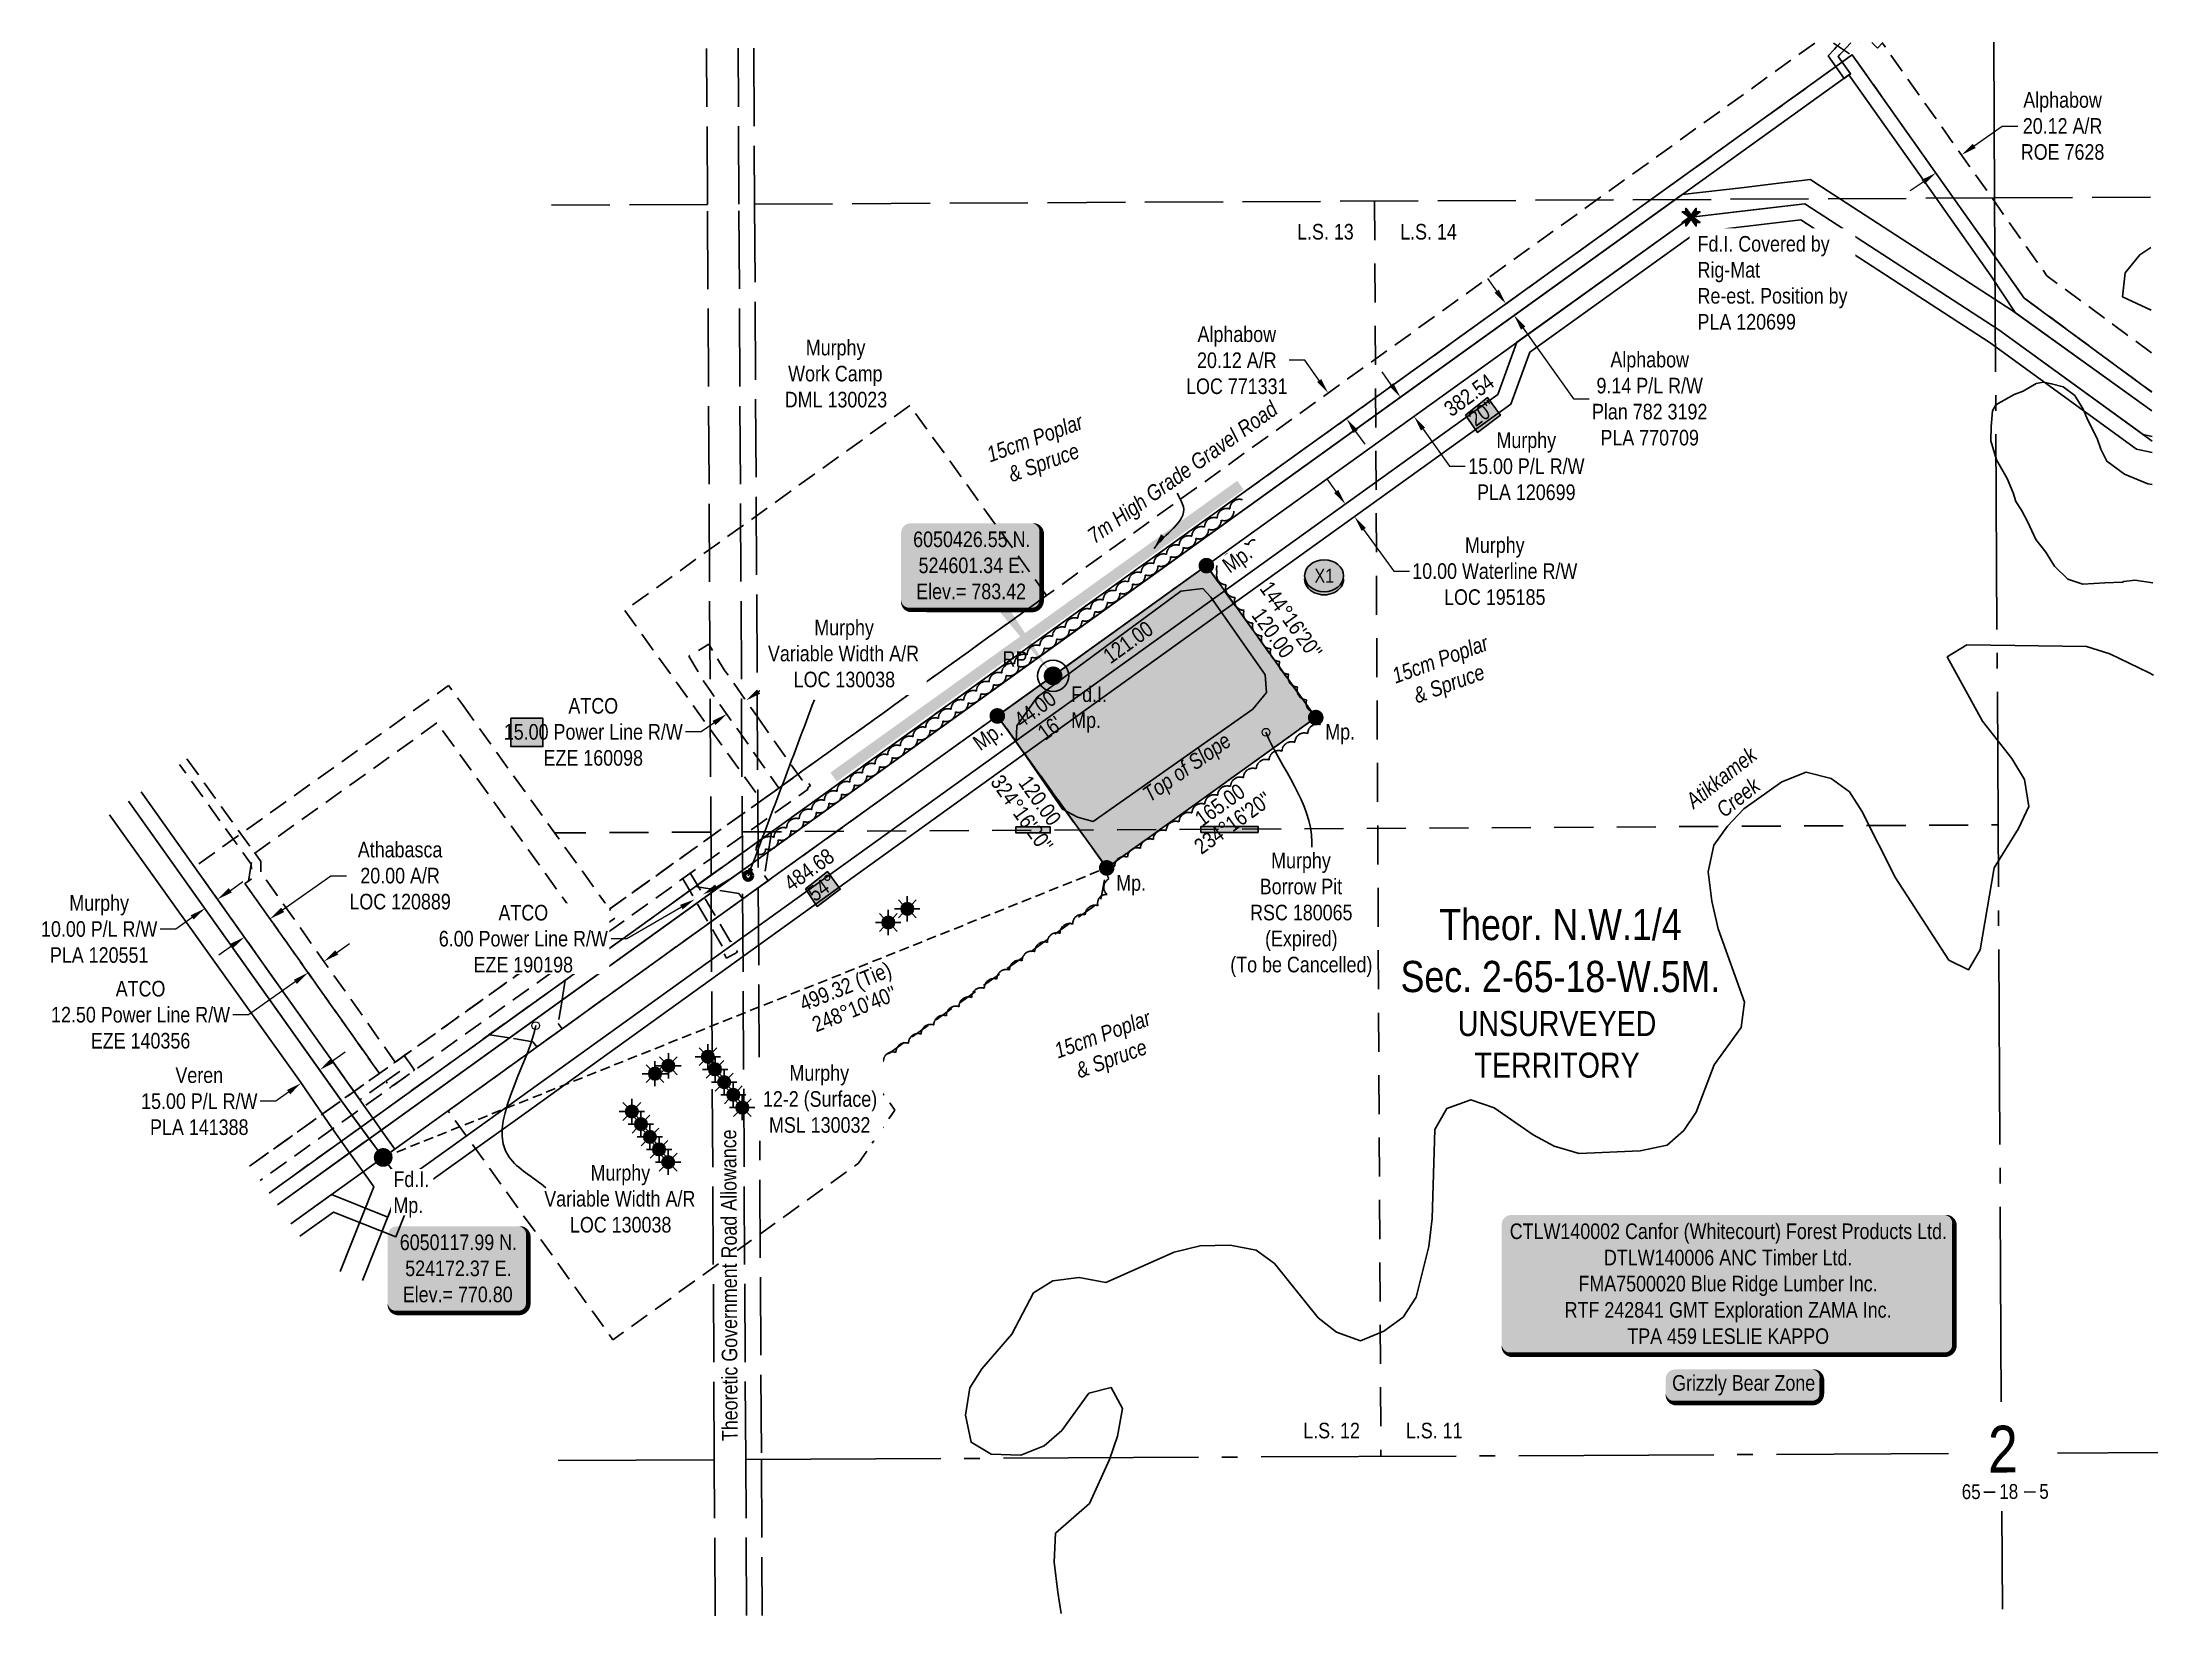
# Model space of a CAD drawing. Extents: x 522836 to 526784, y 6049824 to 6052578.
# Drawn here: x 523954 to 525309, y 6049824 to 6050832 of the extents above; entities that cross this region are included whole.
import ezdxf
from ezdxf.enums import TextEntityAlignment as Align

# ---------------------------------------------------------------- set-up
doc = ezdxf.new("R2010")
doc.units = 0
doc.header["$LTSCALE"] = 5
for name, pattern in [('0', [1, 1, 0]), ('foc-ACCESSROAD', [3.75, 2.5, -1.25]), ('foc-FLOWLINE', [3.75, 2.5, -1.25]), ('foc-LSD', [8, 5, -3]), ('foc-QUARTERLINE', [33, 25, -3, 2, -3]), ('foc-TIELINE', [1.875, 1.25, -0.625]), ('foc-UNSURVEYED', [12.5, 10, -2.5])]:
    doc.linetypes.add(name, pattern=pattern)
for name, color, linetype in [('10', 1, 'Continuous'), ('35', 37, 'Continuous'), ('9', 3, 'Continuous'), ('AS-ROADS', 254, 'Continuous'), ('AS-SURFACE IMPACT', 7, 'Continuous'), ('AS-UNDERLAY-H', 141, 'Continuous'), ('AS-WILDLIFE-BLOCK', 131, 'Continuous'), ('C-AR', 13, 'foc-ACCESSROAD'), ('C-RW', 13, 'Continuous'), ('C-SYMBOL', 7, 'Continuous'), ('C-WS', 13, 'foc-ACCESSROAD'), ('C-WS-S', 13, 'Continuous'), ('DETAIL-T', 7, 'Continuous'), ('F-AR', 190, 'foc-ACCESSROAD'), ('F-EZE', 190, 'foc-FLOWLINE'), ('F-RW', 190, 'Continuous'), ('L-BD', 7, 'Continuous'), ('L-MON', 1, 'Continuous'), ('L-QSEC', 8, 'foc-QUARTERLINE'), ('L-ROAD-T', 7, 'Continuous'), ('L-SECLBL', 7, 'Continuous'), ('L-SECTION-LSD', 7, 'foc-LSD'), ('L-TIE', 7, 'foc-TIELINE'), ('L-UNS-T', 3, 'Continuous'), ('L-USEC', 7, 'foc-UNSURVEYED'), ('P-CROSSINGS', 250, 'Continuous'), ('P-PROPOSED', 10, 'Continuous'), ('P-PROPOSED-H', 21, 'Continuous'), ('T-BUSH', 110, '0'), ('T-BUSH-T', 110, 'Continuous'), ('T-SLOPE', 48, 'Continuous'), ('T-WATER', 160, 'Continuous'), ('T-WATER-T', 170, 'Continuous')]:
    doc.layers.add(name, color=color, linetype=linetype)
for name, color, linetype, lineweight in [('AS-GENERAL', 48, 'Continuous', 18), ('C-AR-T', 13, 'Continuous', 9), ('C-RW-T', 13, 'Continuous', 9), ('C-WS-T', 13, 'Continuous', 9), ('F-AR-T', 190, 'Continuous', 9), ('F-EZE-T', 190, 'Continuous', 9), ('F-RW-T', 190, 'Continuous', 9), ('T-TEXT', 48, 'Continuous', 18)]:
    doc.layers.add(name, color=color, linetype=linetype, lineweight=lineweight)
doc.styles.add('100L', font='ARIALN.TTF', dxfattribs={"height": 11})
doc.styles.add('175L', font='ARIALN.TTF', dxfattribs={"height": 20})
doc.styles.add('80', font='ARIALN.TTF', dxfattribs={"height": 10})
doc.styles.add('80CG', font='ARIALN.TTF', dxfattribs={"height": 10})
doc.styles.add('80L', font='ARIALN.TTF', dxfattribs={"height": 10})
doc.styles.add('80LS', font='ARIALNI.TTF', dxfattribs={"height": 10})
doc.styles.add('Crossing', font='ARIALN.TTF', dxfattribs={"height": 10})
doc.styles.add('foc-LtypeFont', font='ARIALN.TTF', dxfattribs={"height": 7.35})
doc.styles.add('SIMPLEX', font='ARIALN.TTF')
doc.linetypes.add('foc-TOPO-flowdirection', pattern='A,20,[">",foc-LtypeFont,S=0.3,R=0,X=0,Y=-0.945],-1e-05', length=20.00001)
doc.dimstyles.new('Compass 5 000', dxfattribs={"dimscale": 5, "dimtxt": 9, "dimasz": 2, "dimexe": 0.2, "dimexo": 0.0625, "dimgap": 0.5, "dimtad": 0, "dimtih": 1, "dimtoh": 1, "dimzin": 0, "dimdsep": 46, "dimtxsty": '80CG', "dimcen": 0.1, "dimse1": 1, "dimse2": 1, "dimclrd": 256, "dimclrt": 256, "dimaunit": 1, "dimadec": 4, "dimazin": 0, "dimtfac": 0.06, "dimtofl": 0, "dimtmove": 0, "dimatfit": 1, "dimfxl": 0.2, "dimtolj": 1, "dimtzin": 0, "dimlwd": -1, "dimarcsym": 0})

msp = doc.modelspace()

# ---------------------------------------------------------------- texts
at = {"layer": 'AS-GENERAL', "insert": (524622.168, 6050518.994), "char_height": 10, "attachment_point": 1, "rotation": 35.505758, "style": '80L'}
msp.add_mtext_dynamic_manual_height_columns('{\\fArial Narrow|b0|i1|c0|p34;7m High Grade Gravel Road}', width=145.76199, gutter_width=49.974, heights=[0], dxfattribs=at)
at = {"layer": 'C-AR-T', "insert": (524275.448, 6050113.209), "char_height": 9.99485, "attachment_point": 1, "style": '80L'}
msp.add_mtext_dynamic_manual_height_columns('\\pi29.72091;Murphy\\P\\pi0.07725;Variable Width A/R\\P\\pi16.53534;LOC 130038', width=96.66683, gutter_width=49.974, heights=[0], dxfattribs=at)
at = {"layer": 'C-SYMBOL', "color": 3, "insert": (524926.261, 6050277.228), "char_height": 19.97945, "width": 203.03349, "attachment_point": 2, "style": '175L'}
msp.add_mtext('Theor. N.W.1/4 \\PSec. 2-65-18-W.5M.', dxfattribs=at)
at = {"layer": 'C-WS-T', "char_height": 9.99485, "attachment_point": 1, "style": '80L'}
for s, width, insert in [('\\pi13.51507;Murphy\\P\\pi2.22484;Work Camp\\P\\pi0.04997;DML 130023', 64.25516, (524429.493, 6050641.866)), ('\\pi26.56839;Murphy\\P\\pi19.23588;Borrow Pit\\P\\pi13.08285;RSC 180065\\P\\pi22.65159;(Expired)\\P\\pi0.37111;(To be Cancelled)', 90.36181, (524714.453, 6050313.241))]:
    msp.add_mtext_dynamic_manual_height_columns(s, width=width, gutter_width=49.974, heights=[0], dxfattribs=dict(at, insert=insert))
at = {"layer": 'L-BD', "style": '80L'}
for s, height, rotation, p in [('382.54', 9.9949, 35.7272, (524867.687, 6050606.434)), ("20''", 9.9949, 35.7272, (524876.004, 6050594.872)), ("144°16'20''", 9.99488, 305.7309, (524753.808, 6050462.343)), ('120.00', 9.9949, 305.7309, (524742.246, 6050454.026)), ("324°16'20''", 9.99488, 305.725, (524581.392, 6050338.328)), ('120.00', 9.9949, 305.725, (524592.955, 6050346.644)), ("234°16'20''", 9.99488, 35.7276, (524716.48, 6050332.381)), ('165.00', 9.9949, 35.7276, (524708.164, 6050343.943)), ('484.68', 9.9949, 35.7272, (524445.079, 6050302.44)), ('54°', 9.9949, 35.7272, (524453.396, 6050290.878))]:
    msp.add_text(s, height=height, rotation=rotation, dxfattribs=at).set_placement(p, align=Align.MIDDLE)
at = {"layer": 'L-BD', "color": 4, "style": '80L'}
for s, p in [('499.32 (Tie)', (524468.826, 6050226.466)), ("248°10'40''", (524474.12, 6050213.244))]:
    msp.add_text(s, height=9.99488, rotation=21.821, dxfattribs=at).set_placement(p, align=Align.MIDDLE)
at = {"layer": 'L-BD', "char_height": 9.9949, "attachment_point": 2, "rotation": 35.7272, "style": '80L', "bg_fill": 1, "bg_fill_color": 21, "bg_fill_transparency": 0}
for s, insert, width, box_fill_scale in [('121.00', (524646.438, 6050452.179), 28.18924, 1.05), ('44.00', (524586.924, 6050409.348), 34.39157, 1.12), ("16'", (524596.379, 6050397.217), 18.08073, 1.12)]:
    msp.add_mtext(s, dxfattribs=dict(at, insert=insert, width=width, box_fill_scale=box_fill_scale))
at = {"layer": 'L-MON', "insert": (524612.949, 6050419.83), "char_height": 9.9898, "attachment_point": 1, "style": '80L', "bg_fill": 1, "box_fill_scale": 1.15, "bg_fill_color": 21, "bg_fill_transparency": 0}
msp.add_mtext_dynamic_manual_height_columns('Fd.I.\\PMp.', width=24.11669, gutter_width=49.974, heights=[0], dxfattribs=at)
at = {"layer": 'L-MON', "insert": (524547.413, 6050385.196), "char_height": 9.98975, "width": 19.08002, "attachment_point": 1, "rotation": 35.721565, "style": '80L'}
msp.add_mtext('\\pi1.83304;Mp.', dxfattribs=at)
at = {"layer": 'L-MON', "char_height": 9.98975, "width": 19.08002, "attachment_point": 1, "style": '80L'}
for insert in [(524773.837, 6050395.749), (524639.955, 6050298.86)]:
    msp.add_mtext('\\pi1.83304;Mp.', dxfattribs=dict(at, insert=insert))
at = {"layer": 'L-UNS-T', "color": 3, "insert": (524924.074, 6050190.346), "char_height": 15.9918, "attachment_point": 5, "style": '80L'}
msp.add_mtext_dynamic_manual_height_columns('UNSURVEYED TERRITORY', width=126.34899, gutter_width=47.476, heights=[0], dxfattribs=at)
at = {"layer": 'T-BUSH-T', "char_height": 9.98975, "width": 65.33993, "attachment_point": 2, "rotation": 20, "style": '80LS'}
for insert in [(524587.907, 6050583.639), (524847.48, 6050441.897), (524631.279, 6050201.659)]:
    msp.add_mtext('{\\fArial Narrow|b0|i1|c0|p34;15cm Poplar \\P& Spruce}', dxfattribs=dict(at, insert=insert))
at = {"layer": 'T-TEXT', "insert": (524684.018, 6050372.075), "char_height": 9.98975, "width": 64.71301, "attachment_point": 2, "rotation": 35.134346, "style": '80LS'}
msp.add_mtext('Top of Slope', dxfattribs=at)
at = {"layer": 'T-WATER-T', "insert": (525015.732, 6050357.032), "char_height": 9.98975, "attachment_point": 1, "rotation": 38.431775, "style": '80L'}
msp.add_mtext_dynamic_manual_height_columns('\\pi-13.08495;{\\fArial Narrow|b0|i1|c0|p34;Atikkamek\\P\\pi-1.43251;Creek}', width=27.22688, gutter_width=47.476, heights=[0], dxfattribs=at)

# ---------------------------------------------------------------- blocks, each defined once
blk = doc.blocks.new('*D604')
at = {"layer": 'C-RW-T', "transparency": 16777216}
for p, q in [((524817.9, 6050613.1), (524812.1, 6050621.3)), ((524838.3, 6050584.7), (524855.3, 6050560.8)), ((524855.3, 6050560.8), (524865.3, 6050560.8))]:
    blk.add_line(p, q, dxfattribs=at)
for points in [[(524819.3, 6050614.1), (524816.6, 6050612.2), (524823.8, 6050605)], [(524839.6, 6050585.6), (524836.9, 6050583.7), (524832.5, 6050592.8)]]:
    blk.add_solid(points, dxfattribs=at)
at = {"layer": 'C-RW-T', "transparency": 16777216, "insert": (524904.4, 6050560.8), "char_height": 10, "attachment_point": 5, "style": '80CG'}
blk.add_mtext('\\A1;Murphy\\P15.00 P/L R/W\\PPLA 120699', dxfattribs=at)
blk = doc.blocks.new('*D605')
at = {"layer": 'F-AR-T', "transparency": 16777216}
for p, q in [((524762.6, 6050628.7), (524752.6, 6050628.7)), ((524771.8, 6050615.8), (524762.6, 6050628.7)), ((524795.1, 6050583.1), (524800.9, 6050575))]:
    blk.add_line(p, q, dxfattribs=at)
for points in [[(524773.1, 6050616.7), (524770.4, 6050614.8), (524777.6, 6050607.6)], [(524796.5, 6050584.1), (524793.7, 6050582.1), (524789.3, 6050591.3)]]:
    blk.add_solid(points, dxfattribs=at)
at = {"layer": 'F-AR-T', "transparency": 16777216, "insert": (524719, 6050628.7), "char_height": 10, "attachment_point": 5, "style": '80CG'}
blk.add_mtext('\\A1;Alphabow\\P20.12 A/R\\PLOC 771331', dxfattribs=at)
blk = doc.blocks.new('*D606')
at = {"layer": 'F-AR-T', "transparency": 16777216}
for p, q in [((525191.2, 6050766.1), (525209.2, 6050778.8)), ((525209.2, 6050778.8), (525219.2, 6050778.8)), ((525158.5, 6050742.9), (525150.3, 6050737.2))]:
    blk.add_line(p, q, dxfattribs=at)
for points in [[(525190.3, 6050767.4), (525192.2, 6050764.7), (525183.1, 6050760.3)], [(525157.5, 6050744.3), (525159.4, 6050741.6), (525166.6, 6050748.7)]]:
    blk.add_solid(points, dxfattribs=at)
at = {"layer": 'F-AR-T', "transparency": 16777216, "insert": (525247.8, 6050778.8), "char_height": 10, "attachment_point": 5, "style": '80CG'}
blk.add_mtext('\\A1;Alphabow\\P20.12 A/R\\PROE 7628', dxfattribs=at)
blk = doc.blocks.new('*D607')
at = {"layer": 'F-RW-T', "transparency": 16777216}
for p, q in [((524885.5, 6050673), (524879.7, 6050681.2)), ((524902.4, 6050649.3), (524934.7, 6050604.1)), ((524934.7, 6050604.1), (524944.7, 6050604.1))]:
    blk.add_line(p, q, dxfattribs=at)
for points in [[(524886.8, 6050674), (524884.1, 6050672), (524891.3, 6050664.9)], [(524903.8, 6050650.3), (524901, 6050648.3), (524896.6, 6050657.5)]]:
    blk.add_solid(points, dxfattribs=at)
at = {"layer": 'F-RW-T', "transparency": 16777216, "insert": (524983.4, 6050604.1), "char_height": 10, "attachment_point": 5, "style": '80CG'}
blk.add_mtext('\\A1;Alphabow\\P9.14 P/L R/W\\PPlan 782 3192\\PPLA 770709', dxfattribs=at)
blk = doc.blocks.new('*D603')
at = {"layer": 'F-EZE-T', "transparency": 16777216}
for p, q in [((524412.8, 6050416.5), (524421, 6050422.2)), ((524384.2, 6050396.3), (524376, 6050390.6)), ((524376, 6050390.6), (524366, 6050390.6))]:
    blk.add_line(p, q, dxfattribs=at)
for points in [[(524411.8, 6050417.8), (524413.8, 6050415.1), (524404.6, 6050410.7)], [(524383.2, 6050397.7), (524385.2, 6050395), (524392.4, 6050402.1)]]:
    blk.add_solid(points, dxfattribs=at)
at = {"layer": 'F-EZE-T', "transparency": 16777216, "insert": (524306.9, 6050390.6), "char_height": 10, "attachment_point": 5, "style": '80CG'}
blk.add_mtext('\\A1;ATCO\\P15.00 Power Line R/W\\PEZE 160098', dxfattribs=at)
blk = doc.blocks.new('L-SECLBL')
at = {"layer": '9', "color": 7}
for p, q in [((-5.1, -27.8), (-12.3, -27.8)), ((20.7, -27.8), (13.5, -27.8))]:
    blk.add_line(p, q, dxfattribs=at)
at = {"layer": '10', "color": 2, "style": 'SIMPLEX'}
blk.add_attdef('SEC', text='', height=30, dxfattribs=at).set_placement((0, 0), align=Align.MIDDLE)
at = {"layer": '10', "color": 5, "style": '80L'}
blk.add_attdef('TWP', text='', height=9.5, dxfattribs=at).set_placement((-14.4, -27.4), align=Align.MIDDLE_RIGHT)
blk.add_attdef('RGE', text='', height=9.5, dxfattribs=at).set_placement((3.6, -27.4), align=Align.MIDDLE_CENTER)
blk.add_attdef('MER', text='', height=9.5, dxfattribs=at).set_placement((23.2, -27.4), align=Align.MIDDLE_LEFT)
blk = doc.blocks.new('*U608')
h = blk.add_hatch(color=255)
edge = h.paths.add_edge_path()
edge.add_line((-139, -45.5), (139, -45.5))
edge.add_arc((139, -39.5), 6, 270, 360)
edge.add_line((145, -39.5), (145, 38))
edge.add_arc((139, 38), 6, 0, 90)
edge.add_line((139, 44), (-139, 44))
edge.add_arc((-139, 38), 6, 90, 180)
edge.add_line((-145, 38), (-145, -39.5))
edge.add_arc((-139, -39.5), 6, 180, 270)
at = {"color": 44, "flags": 128}
blk.add_lwpolyline([(-139, -45.5, 3, 3, 0), (139, -45.5, 3, 3, 0.414214), (145, -39.5, 3, 3, 0), (145, 38, 3, 0, 0.414214), (139, 44, 0, 0, 0), (-139, 44, 0, 0, 0.414214), (-145, 38, 0, 0, 0), (-145, -39.5, 0, 3, 0.414214)], format="xyseb", close=True, dxfattribs=at)
at = {"color": 44, "style": '80'}
blk.add_attdef('ENTER_TEXT_001', (-36, -5), '', height=10, dxfattribs=at)
blk = doc.blocks.new('*D609')
at = {"layer": 'F-EZE-T', "transparency": 16777216}
for p, q in [((524385.8, 6050291.4), (524394.4, 6050296.4)), ((524363.3, 6050278.3), (524328.4, 6050258.1)), ((524328.4, 6050258.1), (524318.4, 6050258.1))]:
    blk.add_line(p, q, dxfattribs=at)
for points in [[(524362.5, 6050279.8), (524364.1, 6050276.9), (524371.9, 6050283.4)], [(524384.9, 6050292.9), (524386.6, 6050290), (524377.1, 6050286.4)]]:
    blk.add_solid(points, dxfattribs=at)
at = {"layer": 'F-EZE-T', "transparency": 16777216, "insert": (524262.1, 6050258.1), "char_height": 10, "attachment_point": 5, "style": '80CG', "bg_fill": 3, "box_fill_scale": 1.1, "bg_fill_color": 256, "bg_fill_true_color": 13158600, "bg_fill_transparency": 0}
blk.add_mtext('\\A1;ATCO\\P6.00 Power Line R/W\\PEZE 190198', dxfattribs=at)
blk = doc.blocks.new('fdia')
at = {"color": 255, "const_width": 1}
blk.add_lwpolyline([(-0.5, 0, 1), (0.5, 0, 1)], format="xyb", close=True, dxfattribs=at)
blk = doc.blocks.new('Fdiaa')
blk.add_blockref('fdia', (0, 0))
blk = doc.blocks.new('fdib')
at = {"color": 1, "const_width": 1.6}
blk.add_lwpolyline([(-0.4, 0, 1), (0.4, 0, 1)], format="xyb", close=True, dxfattribs=at)
at = {"color": 1}
blk.add_circle((0, 0), 0.8, dxfattribs=at)
blk = doc.blocks.new('Fdibb')
blk.add_blockref('fdib', (0, 0))
blk = doc.blocks.new('fdicc')
for name in ['Fdibb', 'Fdiaa']:
    blk.add_blockref(name, (0, 0))
blk = doc.blocks.new('FDI')
blk.add_blockref('fdicc', (0, 0))
blk = doc.blocks.new('PLIA')
at = {"color": 255, "const_width": 1}
blk.add_lwpolyline([(-0.5, 0, 1), (0.5, 0, 1)], format="xyb", close=True, dxfattribs=at)
blk = doc.blocks.new('PLIAA')
blk.add_blockref('PLIA', (0, 0))
blk = doc.blocks.new('PLIB')
at = {"color": 1}
blk.add_circle((0, 0), 0.8, dxfattribs=at)
blk = doc.blocks.new('PLIBB')
blk.add_blockref('PLIB', (0, 0))
blk = doc.blocks.new('PLICC')
for name in ['PLIAA', 'PLIBB']:
    blk.add_blockref(name, (0, 0))
blk = doc.blocks.new('PLI')
blk.add_blockref('PLICC', (0, 0))
blk = doc.blocks.new('*U611')
h = blk.add_hatch(color=255)
edge = h.paths.add_edge_path()
edge.add_line((-44, -11.5), (44, -11.5))
edge.add_arc((44, -5.5), 6, 270, 360)
edge.add_line((50, -5.5), (50, 4))
edge.add_arc((44, 4), 6, 0, 90)
edge.add_line((44, 10), (-44, 10))
edge.add_arc((-44, 4), 6, 90, 180)
edge.add_line((-50, 4), (-50, -5.5))
edge.add_arc((-44, -5.5), 6, 180, 270)
at = {"color": 131, "flags": 128}
blk.add_lwpolyline([(-44, -11.5, 3, 3, 0), (44, -11.5, 3, 3, 0.414214), (50, -5.5, 3, 3, 0), (50, 4, 3, 0, 0.414214), (44, 10, 0, 0, 0), (-44, 10, 0, 0, 0.414214), (-50, 4, 0, 0, 0), (-50, -5.5, 0, 3, 0.414214)], format="xyseb", close=True, dxfattribs=at)
at = {"color": 131, "style": '80'}
blk.add_attdef('ENTER_TEXT_001', (-36, -5), '', height=10, dxfattribs=at)
blk = doc.blocks.new('*D628')
at = {"layer": 'F-EZE-T', "transparency": 16777216}
for p, q in [((524142.6, 6050249.4), (524150.8, 6050255.1)), ((524116.1, 6050230.6), (524086.2, 6050209.4)), ((524086.2, 6050209.4), (524076.2, 6050209.4))]:
    blk.add_line(p, q, dxfattribs=at)
for points in [[(524141.7, 6050250.7), (524143.6, 6050248), (524134.5, 6050243.6)], [(524115.2, 6050231.9), (524117.1, 6050229.2), (524124.3, 6050236.4)]]:
    blk.add_solid(points, dxfattribs=at)
at = {"layer": 'F-EZE-T', "transparency": 16777216, "insert": (524017, 6050209.4), "char_height": 10, "attachment_point": 5, "style": '80CG'}
blk.add_mtext('\\A1;ATCO\\P12.50 Power Line R/W\\PEZE 140356', dxfattribs=at)
blk = doc.blocks.new('*D629')
at = {"layer": 'C-RW-T', "transparency": 16777216}
for p, q in [((524074.5, 6050289.1), (524082.6, 6050294.9)), ((524050, 6050271.7), (524039.5, 6050264.3)), ((524039.5, 6050264.3), (524029.5, 6050264.3))]:
    blk.add_line(p, q, dxfattribs=at)
for points in [[(524073.5, 6050290.5), (524075.4, 6050287.8), (524066.3, 6050283.3)], [(524049, 6050273.1), (524051, 6050270.4), (524058.2, 6050277.5)]]:
    blk.add_solid(points, dxfattribs=at)
at = {"layer": 'C-RW-T', "transparency": 16777216, "insert": (523990.5, 6050264.3), "char_height": 10, "attachment_point": 5, "style": '80CG'}
blk.add_mtext('\\A1;Murphy\\P10.00 P/L R/W\\PPLA 120551', dxfattribs=at)
blk = doc.blocks.new('*D630')
at = {"layer": 'C-RW-T', "transparency": 16777216}
for p, q in [((524139.9, 6050179.9), (524148.1, 6050185.7)), ((524103.7, 6050154), (524093.7, 6050154)), ((524111.8, 6050159.9), (524103.7, 6050154))]:
    blk.add_line(p, q, dxfattribs=at)
for points in [[(524138.9, 6050181.3), (524140.9, 6050178.6), (524131.8, 6050174.1)], [(524110.8, 6050161.2), (524112.8, 6050158.5), (524119.9, 6050165.7)]]:
    blk.add_solid(points, dxfattribs=at)
at = {"layer": 'C-RW-T', "transparency": 16777216, "insert": (524054.6, 6050154), "char_height": 10, "attachment_point": 5, "style": '80CG'}
blk.add_mtext('\\A1;Veren\\P15.00 P/L R/W\\PPLA 141388', dxfattribs=at)
blk = doc.blocks.new('*D631')
at = {"layer": 'F-AR-T', "transparency": 16777216}
for p, q in [((524108, 6050276.6), (524138.9, 6050298.5)), ((524138.9, 6050298.5), (524148.9, 6050298.5)), ((524075.3, 6050253.4), (524067.1, 6050247.6))]:
    blk.add_line(p, q, dxfattribs=at)
for points in [[(524107.1, 6050278), (524109, 6050275.2), (524099.9, 6050270.8)], [(524074.3, 6050254.8), (524076.3, 6050252.1), (524083.5, 6050259.2)]]:
    blk.add_solid(points, dxfattribs=at)
at = {"layer": 'F-AR-T', "transparency": 16777216, "insert": (524183.2, 6050298.5), "char_height": 10, "attachment_point": 5, "style": '80CG'}
blk.add_mtext('\\A1;Athabasca\\P20.00 A/R\\PLOC 120889', dxfattribs=at)
blk = doc.blocks.new('RP')
at = {"layer": '35', "color": 3}
blk.add_circle((0, 0), 10, dxfattribs=at)
at = {"layer": '35', "color": 3, "style": '80'}
blk.add_attdef('RP_001', (-32.4, 5.8), '', height=10, dxfattribs=at)
blk = doc.blocks.new('*U634')
h = blk.add_hatch(color=254)
edge = h.paths.add_edge_path()
edge.add_line((-39, -28.5), (39, -28.5))
edge.add_arc((39, -22.5), 6, 270, 360)
edge.add_line((45, -22.5), (45, 21))
edge.add_arc((39, 21), 6, 0, 90)
edge.add_line((39, 27), (-39, 27))
edge.add_arc((-39, 21), 6, 90, 180)
edge.add_line((-45, 21), (-45, -22.5))
edge.add_arc((-39, -22.5), 6, 180, 270)
at = {"color": 1, "flags": 128}
blk.add_lwpolyline([(-39, -28.5, 3, 3, 0), (39, -28.5, 3, 3, 0.414214), (45, -22.5, 3, 3, 0), (45, 21, 3, 0, 0.414214), (39, 27, 0, 0, 0), (-39, 27, 0, 0, 0.414214), (-45, 21, 0, 0, 0), (-45, -22.5, 0, 3, 0.414214)], format="xyseb", close=True, dxfattribs=at)
blk.add_lwpolyline([(20.6, 15.1, 0, 10, 0), (0, 0, 5, 5, 0)], format="xyseb", dxfattribs=at)
at = {"color": 1, "style": '80'}
blk.add_attdef('ENTER_TEXT_001', (-36, -5), '', height=10, dxfattribs=at)
blk = doc.blocks.new('*U635')
h = blk.add_hatch(color=254)
edge = h.paths.add_edge_path()
edge.add_line((-39, -28.5), (39, -28.5))
edge.add_arc((39, -22.5), 6, 270, 360)
edge.add_line((45, -22.5), (45, 21))
edge.add_arc((39, 21), 6, 0, 90)
edge.add_line((39, 27), (-39, 27))
edge.add_arc((-39, 21), 6, 90, 180)
edge.add_line((-45, 21), (-45, -22.5))
edge.add_arc((-39, -22.5), 6, 180, 270)
at = {"color": 1, "flags": 128}
blk.add_lwpolyline([(-39, -28.5, 3, 3, 0), (39, -28.5, 3, 3, 0.414214), (45, -22.5, 3, 3, 0), (45, 21, 3, 0, 0.414214), (39, 27, 0, 0, 0), (-39, 27, 0, 0, 0.414214), (-45, 21, 0, 0, 0), (-45, -22.5, 0, 3, 0.414214)], format="xyseb", close=True, dxfattribs=at)
blk.add_lwpolyline([(52.3, -70.8, 0, 10, 0), (0, 0, 5, 5, 0)], format="xyseb", dxfattribs=at)
at = {"color": 1, "style": '80'}
blk.add_attdef('ENTER_TEXT_001', (-36, -5), '', height=10, dxfattribs=at)
blk = doc.blocks.new('*D637')
at = {"layer": 'C-RW-T', "transparency": 16777216}
for p, q in [((524782.7, 6050544.7), (524776.9, 6050552.8)), ((524800.2, 6050520.3), (524819.5, 6050493.6)), ((524819.5, 6050493.6), (524829.5, 6050493.6))]:
    blk.add_line(p, q, dxfattribs=at)
for points in [[(524784, 6050545.7), (524781.3, 6050543.7), (524788.5, 6050536.6)], [(524801.6, 6050521.3), (524798.9, 6050519.4), (524794.4, 6050528.5)]]:
    blk.add_solid(points, dxfattribs=at)
at = {"layer": 'C-RW-T', "transparency": 16777216, "insert": (524884.2, 6050493.6), "char_height": 10, "attachment_point": 5, "style": '80CG'}
blk.add_mtext('\\A1;Murphy\\P10.00 Waterline R/W\\PLOC 195185', dxfattribs=at)
blk = doc.blocks.new('GAS')
h = blk.add_hatch(color=255)
h.dxf.hatch_style = 1
edge = h.paths.add_edge_path()
edge.add_arc((0, 0), 0.9, 0, 360)
for p, q in [((-0.81, 0), (-1.62, 0)), ((-0.57, 0.57), (-1.14, 1.14)), ((0, 0.81), (0, 1.62)), ((0.57, 0.57), (1.14, 1.14)), ((1.62, 0), (0.81, 0)), ((-0.57, -0.57), (-1.14, -1.14)), ((0, -0.81), (0, -1.62)), ((1.14, -1.14), (0.57, -0.57))]:
    blk.add_line(p, q)
blk.add_circle((0, 0), 0.8)
blk = doc.blocks.new('xing2')
h = blk.add_hatch(color=50)
h.dxf.hatch_style = 1
edge = h.paths.add_edge_path()
edge.add_ellipse((0, 0), major_axis=(-12.5, 0), ratio=0.816297, start_angle=0, end_angle=360)
h = blk.add_hatch(color=250)
h.dxf.hatch_style = 1
edge = h.paths.add_edge_path()
edge.add_ellipse((0, -2), major_axis=(-12.5, 0), ratio=0.816297, start_angle=0, end_angle=180)
edge.add_line((12.5, -2), (12.5, 0))
edge.add_ellipse((0, 0), major_axis=(-12.5, 0), ratio=0.816297, start_angle=0, end_angle=180, ccw=False)
edge.add_line((-12.5, 0), (-12.5, -2))
at = {"color": 250}
blk.add_ellipse((0, 0), major_axis=(-12.5, 0), ratio=0.816297, dxfattribs=at)
blk.add_ellipse((0, -2), major_axis=(-12.5, 0), ratio=0.816297, start_param=0, end_param=3.141593, dxfattribs=at)
at = {"color": 250, "style": 'Crossing'}
blk.add_attdef('CROSSING', text='', height=9, dxfattribs=at).set_placement((0.1, 0), align=Align.MIDDLE_CENTER)
at = {"color": 250, "style": 'Crossing', "flags": 1}
for tag, p in [('OWNER', (0.1, -12.5)), ('DESCRIPTION', (0.1, -25.8)), ('LOCATION', (0.1, -39.3)), ('DWG_REF', (0.1, -52.8))]:
    blk.add_attdef(tag, text='', height=9, dxfattribs=at).set_placement(p, align=Align.MIDDLE_CENTER)
blk = doc.blocks.new('TEMP')
h = blk.add_hatch(color=255)
h.dxf.hatch_style = 1
h.paths.add_polyline_path([(0, 0.25), (-0.67, 1.15), (-0.67, 0.67), (-1.15, 0.67), (-0.25, 0), (-1.15, -0.67), (-0.67, -0.67), (-0.67, -1.15), (0, -0.25), (0.67, -1.15), (0.67, -0.67), (1.15, -0.67), (0.25, 0), (1.15, 0.67), (0.67, 0.67), (0.67, 1.15)])
h.paths.add_polyline_path([(0.57, 0.85), (0.57, 0.57), (0.85, 0.57), (0.08, 0), (0.85, -0.57), (0.57, -0.57), (0.57, -0.85), (0, -0.08), (-0.57, -0.85), (-0.57, -0.57), (-0.85, -0.57), (-0.08, 0), (-0.85, 0.57), (-0.57, 0.57), (-0.57, 0.85), (0, 0.08)], flags=16)
h = blk.add_hatch(color=1)
h.dxf.hatch_style = 1
h.paths.add_polyline_path([(0, 0.08), (-0.57, 0.85), (-0.57, 0.57), (-0.85, 0.57), (-0.08, 0), (-0.85, -0.57), (-0.57, -0.57), (-0.57, -0.85), (0, -0.08), (0.57, -0.85), (0.57, -0.57), (0.85, -0.57), (0.08, 0), (0.85, 0.57), (0.57, 0.57), (0.57, 0.85)])
at = {"color": 1}
for p, q in [((-0.08, 0), (0.08, 0)), ((0, 0.08), (0, -0.08))]:
    blk.add_line(p, q, dxfattribs=at)
at = {"color": 255, "flags": 128}
blk.add_lwpolyline([(-0.25, 0), (-1.15, 0.67), (-0.67, 0.67), (-0.67, 1.15), (0, 0.25), (0.67, 1.15), (0.67, 0.67), (1.15, 0.67), (0.25, 0), (1.15, -0.67), (0.67, -0.67), (0.67, -1.15), (0, -0.25), (-0.67, -1.15), (-0.67, -0.67), (-1.15, -0.67)], close=True, dxfattribs=at)
at = {"color": 1, "flags": 128}
blk.add_lwpolyline([(-0.08, 0), (-0.85, 0.57), (-0.57, 0.57), (-0.57, 0.85), (0, 0.08), (0.57, 0.85), (0.57, 0.57), (0.85, 0.57), (0.08, 0), (0.85, -0.57), (0.57, -0.57), (0.57, -0.85), (0, -0.08), (-0.57, -0.85), (-0.57, -0.57), (-0.85, -0.57)], close=True, dxfattribs=at)

# ---------------------------------------------------------------- dimensions: what is measured, and where the dimension line sits
at = {"layer": 'C-RW-T'}
for base, p1, p2, angle, text, picture, middle in [((524832.467, 6050592.795), (524825.518, 6050606.253), (524834.233, 6050594.056), 305.545128, 'Murphy\\P15.00 P/L R/W\\PPLA 120699', '*D604', (524904.43, 6050560.777)), ((524794.372, 6050528.455), (524790.239, 6050537.794), (524796.076, 6050529.68), 305.729453, 'Murphy\\P10.00 Waterline R/W\\PLOC 195185', '*D637', (524884.159, 6050493.552)), ((524058.158, 6050277.537), (524038.023, 6050323.171), (524029.873, 6050317.386), 215.36749, 'Murphy\\P10.00 P/L R/W\\PPLA 120551', '*D629', (523990.461, 6050264.326)), ((524119.949, 6050165.665), (524099.511, 6050219.283), (524087.678, 6050210.827), 215.54767, 'Veren\\P15.00 P/L R/W\\PPLA 141388', '*D630', (524054.591, 6050154.037))]:
    dim = msp.add_linear_dim(base=base, p1=p1, p2=p2, angle=angle, text=text, dimstyle='Compass 5 000', dxfattribs=at)
    dim.commit()
    dim.dimension.update_dxf_attribs({"geometry": picture, "text_midpoint": middle, "dimtype": 161})
at = {"layer": 'F-AR-T'}
for base, p1, p2, angle, text, picture, middle in [((525183.054, 6050760.315), (525166.389, 6050749.028), (525182.822, 6050760.642), 35.250723, 'Alphabow\\P20.12 A/R\\PROE 7628', '*D606', (525247.777, 6050778.815)), ((524777.597, 6050607.621), (524735.229, 6050552.627), (524723.534, 6050568.997), 125.542768, 'Alphabow\\P20.12 A/R\\PLOC 771331', '*D605', (524719.049, 6050628.666))]:
    dim = msp.add_linear_dim(base=base, p1=p1, p2=p2, angle=angle, text=text, dimstyle='Compass 5 000', dxfattribs=at)
    dim.commit()
    dim.dimension.update_dxf_attribs({"geometry": picture, "text_midpoint": middle, "dimtype": 161})
at = {"layer": 'F-EZE-T'}
dim = msp.add_linear_dim(base=(524404.629, 6050410.714), p1=(524389.252, 6050406.511), p2=(524401.511, 6050415.142), angle=35.148508, text='ATCO\\P15.00 Power Line R/W\\PEZE 160098', dimstyle='Compass 5 000', dxfattribs=at)
dim.commit()
dim.dimension.update_dxf_attribs({"geometry": '*D603', "text_midpoint": (524306.876, 6050390.569), "dimtype": 161})
at = {"layer": 'F-EZE-T', "color": 3}
dim = msp.add_linear_dim(base=(524124.292, 6050236.355), p1=(524157.118, 6050211.613), p2=(524146.922, 6050204.394), angle=215.300453, text='ATCO\\P12.50 Power Line R/W\\PEZE 140356', dimstyle='Compass 5 000', dxfattribs=at)
dim.commit()
dim.dimension.update_dxf_attribs({"geometry": '*D628', "text_midpoint": (524017.033, 6050209.365), "dimtype": 161})
at = {"layer": 'F-RW-T'}
dim = msp.add_linear_dim(base=(524896.59, 6050657.452), p1=(524897.771, 6050669.517), p2=(524903.079, 6050662.088), angle=305.543025, text='Alphabow\\P9.14 P/L R/W\\PPlan 782 3192\\PPLA 770709', dimstyle='Compass 5 000', override={"dimtfill": 0}, dxfattribs=at)
dim.commit()
dim.dimension.update_dxf_attribs({"geometry": '*D607', "text_midpoint": (524983.433, 6050604.066), "dimtype": 161})

# ---------------------------------------------------------------- hatches: boundary and pattern name
at = {"layer": 'AS-UNDERLAY-H'}
h = msp.add_hatch(color=256, dxfattribs=at)
h.dxf.hatch_style = 1
h.paths.add_polyline_path([(524865.528, 6050593.672), (524873.099, 6050582.546), (524887.796, 6050593.494), (524879.601, 6050604.798)])
h = msp.add_hatch(color=256, dxfattribs=at)
h.dxf.hatch_style = 1
h.paths.add_polyline_path([(524254.207, 6050399.386), (524274.609, 6050399.386), (524274.609, 6050381.226), (524254.207, 6050381.226)])
h = msp.add_hatch(color=256, dxfattribs=at)
h.dxf.hatch_style = 1
h.paths.add_polyline_path([(524577.603, 6050329.723), (524599.512, 6050329.723), (524599.512, 6050325.948), (524577.603, 6050325.948)])
h = msp.add_hatch(color=256, dxfattribs=at)
h.dxf.hatch_style = 1
h.paths.add_polyline_path([(524696.04, 6050330.046), (524732.631, 6050330.046), (524732.631, 6050326.27), (524696.04, 6050326.27)])
h = msp.add_hatch(color=256, dxfattribs=at)
h.dxf.hatch_style = 1
h.paths.add_polyline_path([(524442.742, 6050289.997), (524450.313, 6050278.871), (524465.01, 6050289.819), (524456.815, 6050301.123)])
at = {"layer": 'P-PROPOSED-H'}
h = msp.add_hatch(color=256, dxfattribs=at)
h.dxf.hatch_style = 1
h.paths.add_polyline_path([(524635.68, 6050303.502), (524565.646, 6050400.875), (524699.518, 6050497.161), (524769.558, 6050399.801)])

# ---------------------------------------------------------------- linework, layer by layer
at = {"layer": 'AS-ROADS', "const_width": 6.996, "flags": 128}
msp.add_lwpolyline([(524721.312, 6050548.683), (524600.88, 6050462.242), (524460.794, 6050361.731)], dxfattribs=at)
at = {"layer": 'AS-UNDERLAY-H', "flags": 128}
for points in [[(524865.528, 6050593.672), (524873.099, 6050582.546), (524887.796, 6050593.494), (524879.601, 6050604.798)], [(524442.742, 6050289.997), (524450.313, 6050278.871), (524465.01, 6050289.819), (524456.815, 6050301.123)]]:
    msp.add_lwpolyline(points, close=True, dxfattribs=at)
at = {"layer": 'AS-UNDERLAY-H'}
for points in [[(524254.207, 6050399.386), (524274.609, 6050399.386), (524274.609, 6050381.226), (524254.207, 6050381.226)], [(524577.603, 6050329.723), (524599.512, 6050329.723), (524599.512, 6050325.948), (524577.603, 6050325.948)], [(524696.04, 6050330.046), (524732.631, 6050330.046), (524732.631, 6050326.27), (524696.04, 6050326.27)]]:
    msp.add_lwpolyline(points, close=True, dxfattribs=at)
at = {"layer": 'C-AR'}
for points in [[(524408.861, 6050288.099), (524402.622, 6050283.664), (524400.212, 6050287.014), (524385.1, 6050289.565), (524378.688, 6050290.603), (524372.371, 6050291.697), (524378.658, 6050296.185), (524408.701, 6050317.656), (524421.067, 6050326.49), (524418.962, 6050313.756), (524416.483, 6050298.648), (524418.878, 6050295.29), (524412.3, 6050290.584), (524408.861, 6050288.099)], [(524286.947, 6050200.396), (524270.681, 6050188.776), (524268.262, 6050192.14), (524253.081, 6050194.612), (524240.305, 6050196.71), (524289.009, 6050231.507), (524286.94, 6050218.802), (524284.49, 6050203.812), (524286.947, 6050200.396)]]:
    msp.add_lwpolyline(points, close=True, dxfattribs=at)
at = {"layer": 'C-RW'}
for points in [[(525305.078, 6050576.968), (525207.081, 6050648.21), (525082.65, 6050728.952), (525046.138, 6050724.655), (525009.904, 6050720.435), (524564.162, 6050399.789), (524418.109, 6050294.742), (524408.097, 6050287.54), (524401.873, 6050283.064), (524378.125, 6050265.98), (524172.368, 6050117.993), (524163.447, 6050130.025), (524377.965, 6050284.342), (524384.371, 6050288.951), (524407.938, 6050305.903), (524418.075, 6050313.194), (525004.302, 6050734.873), (525043.961, 6050739.498), (525066.132, 6050742.106), (525086.271, 6050744.48), (525089.833, 6050742.226), (525215.575, 6050660.57), (525304.97, 6050596.376)], [(525305.062, 6050579.935), (525299.374, 6050581.115), (525207.081, 6050648.21), (525082.65, 6050728.952), (525009.904, 6050720.435), (524898.413, 6050640.234), (524886.222, 6050606.84), (524577.314, 6050384.626), (524252.899, 6050151.267), (524225.599, 6050131.63), (524184.115, 6050101.846), (524175.294, 6050079.824), (524139.346, 6050094.223), (524113.312, 6050075.496)], [(524118.946, 6050067.612), (524140.56, 6050083.006), (524180.575, 6050067.13), (524191.57, 6050094.841), (524231.435, 6050123.516), (524256.792, 6050141.755), (524583.151, 6050376.512), (524894.556, 6050600.522), (524906.747, 6050633.917), (525013.638, 6050710.809), (525080.233, 6050718.606), (525201.418, 6050639.97), (525295.238, 6050571.765), (525305.119, 6050569.716)], [(524113.312, 6050075.496), (524171.763, 6050117.541), (524179.854, 6050123.361), (524171.81, 6050134.695), (524166.859, 6050141.671), (524157.429, 6050154.957), (524157.429, 6050154.957), (524157.429, 6050154.957), (524050.357, 6050305.807), (524017.431, 6050352.203)], [(524009.318, 6050346.359), (524148.851, 6050149.774), (524148.851, 6050149.774), (524148.851, 6050149.774), (524163.447, 6050130.025), (524158.792, 6050126.673), (524153.218, 6050122.664), (524153.218, 6050122.664), (524153.218, 6050122.664), (524104.597, 6050087.692)]]:
    msp.add_lwpolyline(points, dxfattribs=at)
at = {"layer": 'C-WS'}
msp.add_lwpolyline([(524327.091, 6050468.433), (524414.634, 6050346.724), (524597.198, 6050478.039), (524509.654, 6050599.748)], close=True, dxfattribs=at)
at = {"layer": 'C-WS', "flags": 128}
msp.add_lwpolyline([(524769.558, 6050399.801), (524635.68, 6050303.502), (524565.84, 6050400.984), (524699.518, 6050497.161), (524769.558, 6050399.801)], close=True, dxfattribs=at)
at = {"layer": 'F-AR', "flags": 128}
for points in [[(525101.08, 6050831.974), (525113.954, 6050823.249), (525179.039, 6050731.158), (525185.418, 6050722.132), (525223.247, 6050668.608), (525304.902, 6050608.413)], [(525118.03, 6050832.055), (525118, 6050832.022), (525117.976, 6050832.055)], [(525304.762, 6050633.496), (525237.792, 6050682.865), (525201.837, 6050733.738), (525195.459, 6050742.762), (525132.303, 6050832.123)]]:
    msp.add_lwpolyline(points, dxfattribs=at)
at = {"layer": 'F-AR'}
msp.add_lwpolyline([(525132.654, 6050832.312), (525129.349, 6050828.678), (525125.725, 6050832.277)], dxfattribs=at)
at = {"layer": 'F-AR', "flags": 128}
msp.add_lwpolyline([(524223.059, 6050408.095), (524317.283, 6050277.142), (524321.227, 6050271.665), (524319.799, 6050270.639), (524304.98, 6050259.995), (524301.009, 6050265.516), (524206.864, 6050396.422), (524090.128, 6050313.022), (524088.914, 6050312.155), (524087.873, 6050305.907), (524086.056, 6050294.996), (524085.43, 6050291.241), (524169.961, 6050171.855), (524173.699, 6050166.578), (524173.221, 6050166.237), (524157.429, 6050154.957), (524153.687, 6050160.229), (524051.582, 6050304.081), (524076.413, 6050321.821), (524081.284, 6050325.301), (524214.27, 6050420.309), (524223.059, 6050408.095)], close=True, dxfattribs=at)
at = {"layer": 'F-EZE', "flags": 128}
for points in [[(524411.987, 6050400.264), (524440.583, 6050359.648), (524442.454, 6050360.986), (524443.531, 6050359.349), (524445.94, 6050356.106), (524444.035, 6050354.745), (524444.586, 6050353.963), (524412.363, 6050330.943), (524382.319, 6050309.48), (524192.53, 6050173.891), (524177.776, 6050163.352), (524176.954, 6050162.764), (524174.049, 6050166.829), (524176.284, 6050168.423), (524182.587, 6050172.917), (524183.05, 6050173.247), (524179.286, 6050178.556), (524180.109, 6050179.143), (524185.824, 6050183.226), (524301.009, 6050265.516), (524317.283, 6050277.142), (524382.243, 6050323.551), (524412.286, 6050345.014), (524413.945, 6050346.199), (524425.769, 6050354.646), (524412.129, 6050374.02), (524381.734, 6050417.188), (524378.137, 6050422.298), (524368.135, 6050439.063), (524381.011, 6050446.745), (524381.579, 6050445.791), (524390.722, 6050430.466), (524411.987, 6050400.264)], [(524388.985, 6050266.015), (524394.7, 6050256.177), (524395.306, 6050256.512), (524399.215, 6050249.553), (524392.242, 6050245.615), (524388.328, 6050252.601), (524389.514, 6050253.161), (524384.081, 6050262.514), (524382.561, 6050265.116), (524376.516, 6050275.509), (524371.9, 6050283.445), (524364.262, 6050296.579), (524369.166, 6050300.082), (524376.805, 6050286.947), (524377.191, 6050286.284), (524381.42, 6050279.012), (524382.495, 6050277.163), (524388.985, 6050266.015)]]:
    msp.add_lwpolyline(points, close=True, dxfattribs=at)
for points in [[(524086.871, 6050112.499), (524133.36, 6050145.709), (524145.572, 6050154.433), (524153.687, 6050160.229), (524169.962, 6050171.855), (524085.43, 6050291.241), (524083.874, 6050293.439), (524086.056, 6050294.996), (524088.077, 6050296.438), (524087.903, 6050305.831), (524076.413, 6050321.821), (524041.861, 6050369.8)], [(524046.713, 6050373.295), (524081.284, 6050325.301), (524090.128, 6050313.022), (524093.994, 6050307.656), (524094.044, 6050300.697), (524180.109, 6050179.143), (524185.824, 6050183.226), (524189.586, 6050177.931), (524192.53, 6050173.891), (524177.776, 6050163.352), (524176.954, 6050162.764), (524160.323, 6050150.878), (524152.212, 6050145.081), (524140.003, 6050136.354), (524093.549, 6050103.154)]]:
    msp.add_lwpolyline(points, dxfattribs=at)
at = {"layer": 'F-RW'}
for points in [[(525112.109, 6050832.027), (525106.05, 6050825.465), (525105.253, 6050824.603), (525104.12, 6050823.376), (525112.021, 6050812.199), (525107.954, 6050809.293), (525097.705, 6050823.794), (525101.693, 6050828.113), (525102.769, 6050829.278), (525105.277, 6050831.994)], [(524099.273, 6050095.144), (524587.261, 6050446.143), (525113.11, 6050824.415), (525170.905, 6050742.638), (525202.034, 6050698.594), (525223.235, 6050668.596), (525304.902, 6050608.394)], [(525304.97, 6050596.376), (525217.37, 6050659.282), (525202.124, 6050682.632), (525159.753, 6050742.581), (525110.963, 6050811.617), (524592.574, 6050438.689)], [(524592.574, 6050438.689), (524104.596, 6050087.694)], [(524144.867, 6050044.901), (524166.402, 6050099.18), (524162.867, 6050104.158), (524154.111, 6050116.488), (524148.761, 6050124.022), (524140.003, 6050136.354), (524137.105, 6050140.435), (524119.167, 6050166.76), (523997.115, 6050337.569)], [(524009.31, 6050346.354), (524145.554, 6050154.42), (524184.115, 6050101.846), (524159.034, 6050039.227)]]:
    msp.add_lwpolyline(points, dxfattribs=at)
at = {"layer": 'L-QSEC'}
for p, q in [((525204.256, 6050732.72), (525203.698, 6050832.462)), ((525208.575, 6049961.328), (525204.256, 6050732.72)), ((524384.411, 6049924.34), (524284.463, 6049923.867)), ((524404.52, 6049924.449), (525174.654, 6049928.292)), ((525244.49, 6049928.641), (525308.707, 6049928.962)), ((525209.318, 6049828.515), (525208.967, 6049891.384))]:
    msp.add_line(p, q, dxfattribs=at)
at = {"layer": 'L-SECTION-LSD'}
for p, q in [((524807.23, 6050730.733), (524811.242, 6049926.479)), ((524382.227, 6050326.468), (524282.28, 6050325.945)), ((524402.336, 6050326.577), (525206.505, 6050331.08))]:
    msp.add_line(p, q, dxfattribs=at)
at = {"layer": 'L-TIE', "flags": 128}
msp.add_lwpolyline([(524172.368, 6050117.993), (524635.68, 6050303.502)], dxfattribs=at)
at = {"layer": 'L-USEC'}
for p, q in [((524380.043, 6050728.596), (524379.5, 6050828.543)), ((524400.152, 6050728.705), (524399.61, 6050828.639)), ((524409.66, 6050828.687), (524410.203, 6050728.746)), ((524410.203, 6050728.746), (525204.256, 6050732.72)), ((525204.256, 6050732.72), (525304.204, 6050733.22)), ((524380.043, 6050728.596), (524280.095, 6050728.121)), ((524384.411, 6049924.34), (524380.043, 6050728.596)), ((524404.52, 6049924.449), (524400.152, 6050728.705)), ((524410.203, 6050728.746), (524414.571, 6049924.49)), ((524384.954, 6049824.402), (524384.411, 6049924.34)), ((524405.063, 6049824.502), (524404.52, 6049924.449)), ((524414.571, 6049924.49), (524415.114, 6049824.552))]:
    msp.add_line(p, q, dxfattribs=at)
at = {"layer": 'P-PROPOSED', "flags": 128}
msp.add_lwpolyline([(524635.68, 6050303.502), (524565.646, 6050400.875), (524699.518, 6050497.161), (524769.558, 6050399.801)], close=True, dxfattribs=at)
at = {"layer": 'T-BUSH', "flags": 128}
for points in [[(524722.696, 6050539.348, 0.52056705), (524714.584, 6050533.51, 0.52056705), (524706.471, 6050527.671, 0.52056705), (524698.359, 6050521.832, 0.52056705), (524690.247, 6050515.993, 0.52056705), (524682.135, 6050510.154, 0.52056705), (524674.023, 6050504.316, 0.52056705), (524665.911, 6050498.477, 0.52056705), (524657.799, 6050492.638, 0.52056705), (524649.687, 6050486.799, 0.52056705), (524641.575, 6050480.96, 0.52056705), (524633.463, 6050475.122, 0.52056705), (524625.351, 6050469.283, 0.52056705), (524617.239, 6050463.444, 0.52056705), (524609.126, 6050457.605, 0.52056705), (524601.011, 6050451.771, 0.52056705), (524592.891, 6050445.943, 0.52056705), (524584.772, 6050440.114, 0.52056705), (524576.653, 6050434.285, 0.52056705), (524568.534, 6050428.456, 0.52056705), (524560.414, 6050422.627, 0.52056705), (524552.295, 6050416.798, 0.52056705), (524544.176, 6050410.97, 0.52056705), (524536.057, 6050405.141, 0.52056705), (524527.937, 6050399.312, 0.52056705), (524519.818, 6050393.483, 0.52056705), (524511.699, 6050387.654, 0.52056705), (524503.58, 6050381.826, 0.52056705), (524495.46, 6050375.997, 0.52056705), (524487.341, 6050370.168, 0.52056705), (524479.222, 6050364.339, 0.52056705), (524471.103, 6050358.51, 0.52056705), (524463.001, 6050352.657, 0.52056705), (524454.934, 6050346.757, 0.52056705), (524446.867, 6050340.856, 0.52056705), (524438.799, 6050334.955, 0.52056705), (524430.732, 6050329.054, 0.52056705), (524422.665, 6050323.153, 0.52056705), (524411.162, 6050314.739, 0.52056705)], [(524717.129, 6050532.112, -0.52056705), (524709.025, 6050526.261, -0.52056705), (524700.922, 6050520.411, -0.52056705), (524692.818, 6050514.56, -0.52056705), (524684.715, 6050508.709, -0.52056705), (524676.611, 6050502.858, -0.52056705), (524668.508, 6050497.008, -0.52056705), (524660.404, 6050491.157, -0.52056705), (524652.301, 6050485.306, -0.52056705), (524644.197, 6050479.456, -0.52056705), (524636.094, 6050473.605, -0.52056705), (524627.99, 6050467.754, -0.52056705), (524619.887, 6050461.903, -0.52056705), (524611.783, 6050456.053, -0.52056705), (524603.68, 6050450.202, -0.52056705), (524595.576, 6050444.351, -0.52056705), (524587.473, 6050438.501, -0.52056705), (524579.369, 6050432.65, -0.52056705), (524571.266, 6050426.799, -0.52056705), (524563.162, 6050420.948, -0.52056705), (524555.059, 6050415.098, -0.52056705), (524546.955, 6050409.247, -0.52056705), (524538.852, 6050403.396, -0.52056705), (524530.748, 6050397.545, -0.52056705), (524522.645, 6050391.695, -0.52056705), (524514.541, 6050385.844, -0.52056705), (524506.438, 6050379.993, -0.52056705), (524498.334, 6050374.143, -0.52056705), (524490.231, 6050368.292, -0.52056705), (524482.127, 6050362.441, -0.52056705), (524474.024, 6050356.59, -0.52056705), (524465.92, 6050350.74, -0.52056705), (524457.817, 6050344.889, -0.52056705), (524449.713, 6050339.038, -0.52056705), (524441.61, 6050333.188, -0.52056705), (524433.506, 6050327.337, -0.52056705), (524425.403, 6050321.486, -0.52056705), (524417.299, 6050315.635, -0.52056705), (524412.698, 6050312.313, -0.52056705)], [(524484.54, 6050173.512, -0.52056705), (524492.625, 6050179.389, -0.52056705), (524500.71, 6050185.265, -0.52056705), (524508.795, 6050191.141, -0.52056705), (524516.88, 6050197.017, -0.52056705), (524524.965, 6050202.893, -0.52056705), (524533.05, 6050208.769, -0.52056705), (524541.135, 6050214.645, -0.52056705), (524549.22, 6050220.522, -0.52056705), (524557.306, 6050226.398, -0.52056705), (524565.391, 6050232.274, -0.52056705), (524573.476, 6050238.15, -0.52056705), (524581.561, 6050244.026, -0.52056705), (524589.646, 6050249.902, -0.52056705), (524597.731, 6050255.778, -0.52056705), (524605.816, 6050261.655, -0.52056705), (524613.901, 6050267.531, -0.52056705), (524621.986, 6050273.407, -0.52056705), (524630.071, 6050279.283, -0.52056705), (524635.885, 6050286.488, -0.52056705), (524637.044, 6050296.415, -0.52056705), (524640.845, 6050304.75, -0.52056705), (524649.084, 6050310.407, -0.52056705), (524657.323, 6050316.065, -0.52056705), (524665.563, 6050321.723, -0.52056705), (524673.802, 6050327.381, -0.52056705), (524682.041, 6050333.039, -0.52056705), (524690.281, 6050338.697, -0.52056705), (524698.52, 6050344.354, -0.52056705), (524706.759, 6050350.012, -0.52056705), (524714.999, 6050355.67, -0.52056705), (524723.238, 6050361.328, -0.52056705), (524731.477, 6050366.986, -0.52056705), (524739.717, 6050372.644, -0.52056705), (524747.956, 6050378.301, -0.52056705), (524756.195, 6050383.959, -0.52056705), (524764.435, 6050389.617, -0.52056705), (524772.674, 6050395.275, -0.52056705), (524769.468, 6050403.006, -0.52056705), (524763.737, 6050411.195, -0.52056705), (524758.007, 6050419.384, -0.52056705), (524752.276, 6050427.572, -0.52056705), (524746.545, 6050435.761, -0.52056705), (524740.814, 6050443.95, -0.52056705), (524735.083, 6050452.139, -0.52056705), (524729.352, 6050460.327, -0.52056705), (524723.622, 6050468.516, -0.52056705), (524717.891, 6050476.705, -0.52056705), (524712.16, 6050484.893, -0.52056705), (524706.429, 6050493.082, -0.52056705), (524709.945, 6050499.532, -0.52056705), (524718.259, 6050505.08, -0.52056705), (524726.573, 6050510.627, -0.52056705), (524730.785, 6050513.438, -0.52056705)]]:
    msp.add_lwpolyline(points, format="xyb", dxfattribs=at)
at = {"layer": 'T-SLOPE', "flags": 128}
msp.add_lwpolyline([(524577.62, 6050384.2), (524578.059, 6050394.587), (524591.218, 6050412.971), (524683.226, 6050480.879), (524697.143, 6050482.605), (524702.408, 6050476.91), (524737.08, 6050427.303), (524738.119, 6050415.839), (524729.168, 6050405.256), (524626.948, 6050333.323), (524617.069, 6050336.07), (524607.431, 6050341.146), (524577.62, 6050384.216)], close=True, dxfattribs=at)
at = {"layer": 'T-WATER', "linetype": 'foc-TOPO-flowdirection', "flags": 128}
for points in [[(525304.384, 6050700.897), (525297.255, 6050696.369), (525287.868, 6050684.661), (525286.236, 6050669.317), (525304.608, 6050660.888)], [(525305.234, 6050549.095), (525302.3, 6050549.567), (525287.507, 6050555.785), (525276.082, 6050564.013), (525272.302, 6050571.821), (525270.048, 6050578.546), (525264.005, 6050590.302), (525260.982, 6050597.373), (525255.582, 6050606.108), (525248.234, 6050611.771), (525240.743, 6050613.742), (525235.643, 6050614.705), (525230.858, 6050613.961), (525222.597, 6050608.86), (525216.874, 6050606.736), (525205.045, 6050600.238), (525202.995, 6050596.34), (525202.123, 6050586.314), (525201.845, 6050577.193), (525205.487, 6050565.013), (525212.344, 6050552.917), (525216.195, 6050543.807), (525217.821, 6050538.246), (525221.473, 6050532.681), (525225.443, 6050524.987), (525230.727, 6050513.986), (525237.047, 6050505.75), (525242.67, 6050496.821), (525251.109, 6050488.478), (525260.683, 6050485.351), (525274.904, 6050486.13), (525286.116, 6050486.634), (525287.007, 6050487.025), (525294.081, 6050487.903), (525305.578, 6050486.229), (525305.586, 6050486.224)], [(525305.918, 6050427.008), (525302.859, 6050428.734), (525278.076, 6050440.757), (525263.125, 6050445.294), (525186.395, 6050446.483), (525173.987, 6050438.709), (525196.426, 6050397.536), (525215.352, 6050373.671), (525223.362, 6050360.134), (525226.097, 6050342.787), (525219.472, 6050328.754), (525204.036, 6050303.522), (525195.073, 6050251.1), (525187.495, 6050238.1), (525175.036, 6050244.501), (525140.786, 6050297.098), (525119.235, 6050339.757), (525111.274, 6050352.276), (525099.548, 6050360.819), (525083.544, 6050364.821), (525067.989, 6050358.691), (525043.688, 6050341.307), (525033.248, 6050330.207), (525024.55, 6050317.992), (525020.781, 6050300.919), (525023.102, 6050282.228), (525027.179, 6050264.47), (525044.139, 6050217.553), (525042.01, 6050201.343), (525024.769, 6050177.343), (525013.25, 6050147.082), (525005.251, 6050135.262), (524994.553, 6050125.769), (524977.242, 6050122.318), (524938.212, 6050120.596), (524922.174, 6050125.257), (524908.716, 6050132.391), (524883.743, 6050149.884), (524868.946, 6050154.968), (524853.603, 6050149.388), (524845.869, 6050135.899), (524844.05, 6050078.852), (524841.948, 6050060.9), (524833.838, 6050028.583), (524825.595, 6050015.676), (524813.126, 6050006.694), (524798.12, 6050000.413), (524782.817, 6050006.011), (524771.055, 6050015.275), (524743.106, 6050050.097), (524731.387, 6050058.523), (524714.763, 6050061.716), (524695.487, 6050061.466), (524678.931, 6050057.33), (524635.206, 6050037.824), (524618.153, 6050041.173), (524601.198, 6050039.001), (524588.853, 6050031.169), (524574.978, 6050004.753), (524555.724, 6049982.575), (524547.98, 6049970.472), (524545.314, 6049952.968), (524548.895, 6049935.543), (524561.656, 6049927.895), (524580.675, 6049927.291), (524595.578, 6049933.21), (524606.926, 6049942.971), (524624.347, 6049966.975), (524638.588, 6049970.517), (524645.755, 6049957.063), (524642.612, 6049939.477), (524637.48, 6049924.442), (524624.658, 6049896.213), (524602.96, 6049877.218), (524602.146, 6049858.727), (524604.318, 6049839.432), (524606.429, 6049825.756)]]:
    msp.add_lwpolyline(points, dxfattribs=at)

# ---------------------------------------------------------------- block references
at = {"layer": 'AS-SURFACE IMPACT'}
ref = msp.add_blockref('*U608', (525033.58, 6050037.114), dxfattribs=dict(at, xscale=0.99948773, yscale=0.99948773, zscale=0.99948773))
ref.add_attrib('ENTER_TEXT_001', 'CTLW140002 Canfor (Whitecourt) Forest Products Ltd.', (524893.791, 6050065.716), dxfattribs={"layer": '0', "color": 44, "height": 9.99488, "style": '80'})
ref.add_attrib('ENTER_TEXT_002', 'DTLW140006 ANC Timber Ltd.', (524954.102, 6050048.881), dxfattribs={"layer": '0', "color": 44, "height": 9.99488, "style": '80'})
ref.add_attrib('ENTER_TEXT_003', 'FMA7500020 Blue Ridge Lumber Inc.', (524937.797, 6050032.182), dxfattribs={"layer": '0', "color": 44, "height": 9.99488, "style": '80'})
ref.add_attrib('ENTER_TEXT_004', 'RTF 242841 GMT Exploration ZAMA Inc.', (524928.944, 6050015.346), dxfattribs={"layer": '0', "color": 44, "height": 9.99488, "style": '80'})
ref.add_attrib('ENTER_TEXT_005', 'TPA 459 LESLIE KAPPO', (524969.08, 6049998.511), dxfattribs={"layer": '0', "color": 44, "height": 9.99488, "style": '80'})
at = {"layer": 'AS-WILDLIFE-BLOCK', "color": 0}
ref = msp.add_blockref('*U611', (525043.663, 6049972.162), dxfattribs=dict(at, xscale=0.99948773, yscale=0.99948773, zscale=0.99948773))
ref.add_attrib('ENTER_TEXT_001', 'Grizzly Bear Zone', (524997.776, 6049968.545), dxfattribs={"layer": '0', "color": 131, "height": 9.99488, "style": '80'})
at = {"layer": 'C-WS-S', "xscale": 4.99743865, "yscale": 4.99743865, "zscale": 4.99743865}
for p in [(524507.977, 6050277.257), (524495.814, 6050268.512), (524380.308, 6050182.544), (524346.383, 6050171.679), (524355.013, 6050176.733), (524384.874, 6050174.445), (524390.732, 6050166.242), (524331.588, 6050147.454), (524337.446, 6050139.362), (524343.176, 6050131.158), (524349.033, 6050123.178), (524354.892, 6050114.975)]:
    msp.add_blockref('GAS', p, dxfattribs=at)
at = {"layer": 'DETAIL-T'}
ref = msp.add_blockref('*U635', (524549.02, 6050497.282), dxfattribs=dict(at, xscale=0.99948773, yscale=0.99948773, zscale=0.99948773))
ref.add_attrib('ENTER_TEXT_001', '6050426.55 N.', (524511.743, 6050509.048), dxfattribs={"layer": '0', "color": 1, "height": 9.99488, "style": '80'})
ref.add_attrib('ENTER_TEXT_002', '524601.34 E.', (524515.217, 6050492.349), dxfattribs={"layer": '0', "color": 1, "height": 9.99488, "style": '80'})
ref.add_attrib('ENTER_TEXT_003', 'Elev.= 783.42', (524513.693, 6050475.65), dxfattribs={"layer": '0', "color": 1, "height": 9.99488, "style": '80'})
ref = msp.add_blockref('*U634', (524220.279, 6050046.883), dxfattribs=dict(at, xscale=0.99948773, yscale=0.99948773, zscale=0.99948773))
ref.add_attrib('ENTER_TEXT_001', '6050117.99 N.', (524183.003, 6050058.65), dxfattribs={"layer": '0', "color": 1, "height": 9.99488, "style": '80'})
ref.add_attrib('ENTER_TEXT_002', '524172.37 E.', (524186.477, 6050041.951), dxfattribs={"layer": '0', "color": 1, "height": 9.99488, "style": '80'})
ref.add_attrib('ENTER_TEXT_003', 'Elev.= 770.80', (524184.933, 6050025.252), dxfattribs={"layer": '0', "color": 1, "height": 9.99488, "style": '80'})
at = {"layer": 'L-BD', "xscale": 0.99948773, "yscale": 0.99948773, "zscale": 0.99948773}
msp.add_blockref('RP', (524601.34, 6050426.55), dxfattribs=at).add_auto_attribs({'RP_001': 'RP'})
at = {"layer": 'L-MON', "color": 3, "xscale": 5.000000000000004, "yscale": 5.000000000000004, "zscale": 5.000000000000004}
for name, p in [('PLI', (524699.518, 6050497.161)), ('FDI', (524601.34, 6050426.55)), ('PLI', (524565.646, 6050400.875)), ('PLI', (524769.558, 6050399.801)), ('PLI', (524635.68, 6050303.502)), ('FDI', (524172.368, 6050117.993))]:
    msp.add_blockref(name, p, dxfattribs=at)
at = {"layer": 'L-SECLBL', "xscale": 0.9994850000000027, "yscale": 0.9994850000000027, "zscale": 0.9994850000000027, "rotation": 0.2782429756975792}
msp.add_blockref('L-SECLBL', (525209.583, 6049931.358), dxfattribs=at).add_auto_attribs({'SEC': '2', 'TWP': '65', 'RGE': '18', 'MER': '5'})
at = {"layer": 'P-CROSSINGS', "xscale": 0.99948773, "yscale": 0.99948773, "zscale": 0.99948773}
msp.add_blockref('xing2', (524774.936, 6050490.661), dxfattribs=at).add_auto_attribs({'CROSSING': 'X1'})

msp.set_redraw_order([(e.dxf.handle, doc.entitydb.next_handle()) for e in msp.query("TEXT MTEXT ATTDEF DIMENSION ARC_DIMENSION")])  # texts and dimensions are drawn at this point

# ---------------------------------------------------------------- leaders
at = {"layer": 'AS-GENERAL', "path_type": 1}
msp.add_leader([(524666.028, 6050508.183), (524684.8, 6050534.878), (524680.829, 6050543.537)], dimstyle='Compass 5 000', dxfattribs=at)
at = {"layer": 'C-AR-T', "path_type": 1}
for points, override in [([(524406.094, 6050298.458), (524448.503, 6050411.23)], {"dimasz": 1, "dimgap": 0.5, "dimtad": 0, "dimldrblk": 'DotBlank', "dimlwd": 65535}), ([(524270.059, 6050202.458), (524252.999, 6050118.234), (524276.546, 6050098.63)], {"dimasz": 1, "dimldrblk": 'DotBlank'})]:
    msp.add_leader(points, dimstyle='Compass 5 000', override=override, dxfattribs=at)
at = {"layer": 'C-WS-T', "path_type": 1}
msp.add_leader([(524737.671, 6050390.417), (524767.128, 6050320.096), (524767.128, 6050316.825)], dimstyle='Compass 5 000', override={"dimasz": 1, "dimldrblk": 'DotBlank'}, dxfattribs=at)

# ---------------------------------------------------------------- next in the draw order: texts
at = {"layer": 'L-ROAD-T', "insert": (524388.936, 6050036.088), "char_height": 9.98973, "width": 199.34247, "attachment_point": 2, "rotation": 90.267592, "style": '80L', "bg_fill": 3, "box_fill_scale": 1.15, "bg_fill_color": 256, "bg_fill_true_color": 256, "bg_fill_transparency": 0}
msp.add_mtext('Theoretic Government Road Allowance', dxfattribs=at)
at = {"layer": 'L-SECTION-LSD', "attachment_point": 1, "style": '100L', "bg_fill": 3, "box_fill_scale": 1.5, "bg_fill_color": 256, "bg_fill_transparency": 0}
for s, width, insert, char_height in [('\\pi1.88783;L.S. 13', 36.81535, (524755.694, 6050716.093), 9.99487), ('L.S. 14', 36.97925, (524823.618, 6050716.093), 9.9949), ('\\pi2.22656;L.S. 12', 37.09271, (524759.335, 6049948.039), 9.99487), ('L.S. 11', 36.43082, (524827.26, 6049948.039), 9.9949)]:
    msp.add_mtext_dynamic_manual_height_columns(s, width=width, gutter_width=54.972, heights=[0], dxfattribs=dict(at, insert=insert, char_height=char_height))

# ---------------------------------------------------------------- next in the draw order: linework, layer by layer
at = {"layer": 'C-WS', "flags": 128}
msp.add_lwpolyline([(524387.14, 6050049.835), (524380.821, 6050045.29), (524319.496, 6050001.182), (524225.654, 6050131.657), (524213.977, 6050147.906), (524270.717, 6050188.719), (524286.946, 6050200.392), (524378.904, 6050266.56), (524402.651, 6050283.617), (524408.878, 6050288.07), (524412.309, 6050290.564), (524418.871, 6050295.283), (524565.646, 6050400.875), (524635.68, 6050303.502), (524631.627, 6050282.061), (524545.274, 6050219.725), (524481.502, 6050174.09), (524500.002, 6050148.368), (524476.748, 6050114.284), (524410.795, 6050066.847), (524398.974, 6050058.345)], dxfattribs=at)
at = {"layer": 'F-AR', "flags": 128}
for points in [[(525089.104, 6050831.917), (524597.198, 6050478.039), (524414.634, 6050346.724), (524086.863, 6050112.51)], [(524099.273, 6050095.144), (524587.261, 6050446.143), (525112.685, 6050824.109)]]:
    msp.add_lwpolyline(points, dxfattribs=at)

# ---------------------------------------------------------------- next in the draw order: texts
at = {"layer": 'C-AR-T', "insert": (524418.7, 6050462.54), "char_height": 9.99485, "attachment_point": 1, "style": '80L', "bg_fill": 2}
msp.add_mtext_dynamic_manual_height_columns('\\pi29.72091;Murphy\\P\\pi0.07725;Variable Width A/R\\P\\pi16.53534;LOC 130038', width=96.66683, gutter_width=49.974, heights=[0], dxfattribs=at)
at = {"layer": 'C-WS-T', "insert": (524414.873, 6050177.126), "char_height": 9.99485, "attachment_point": 1, "style": '80L', "bg_fill": 2}
msp.add_mtext_dynamic_manual_height_columns('\\pi17.68083;Murphy\\P\\pi0.66367;12-2 (Surface)\\P\\pi4.55662;MSL 130032', width=72.58667, gutter_width=49.974, heights=[0], dxfattribs=at)
at = {"layer": 'L-MON', "insert": (525014.042, 6050708.34), "char_height": 9.98975, "attachment_point": 1, "style": '80L', "bg_fill": 2}
msp.add_mtext_dynamic_manual_height_columns('Fd.I. Covered by Rig-Mat\\PRe-est. Position by\\PPLA 120699', width=96.05196, gutter_width=49.974, heights=[0], dxfattribs=at)
at = {"layer": 'L-MON', "insert": (524707.142, 6050498.925), "char_height": 9.98975, "width": 19.08002, "attachment_point": 1, "rotation": 35.721521, "style": '80L', "bg_fill": 3, "box_fill_scale": 1.15, "bg_fill_color": 256, "bg_fill_true_color": 256, "bg_fill_transparency": 0}
msp.add_mtext('\\pi1.83304;Mp.', dxfattribs=at)
at = {"layer": 'L-MON', "insert": (524178.928, 6050109.064), "char_height": 9.9898, "attachment_point": 1, "style": '80L', "bg_fill": 3, "box_fill_scale": 1.15, "bg_fill_color": 256, "bg_fill_true_color": 256, "bg_fill_transparency": 0}
msp.add_mtext_dynamic_manual_height_columns('Fd.I.\\PMp.', width=24.11669, gutter_width=49.974, heights=[0], dxfattribs=at)

# ---------------------------------------------------------------- next in the draw order: dimensions: what is measured, and where the dimension line sits
at = {"layer": 'F-EZE-T', "color": 3}
dim = msp.add_linear_dim(base=(524371.944, 6050283.371), p1=(524388.196, 6050267.37), p2=(524383.005, 6050264.352), angle=210.181062, text='ATCO\\P6.00 Power Line R/W\\PEZE 190198', dimstyle='Compass 5 000', override={"dimtfill": 1}, dxfattribs=at)
dim.commit()
dim.dimension.update_dxf_attribs({"geometry": '*D609', "text_midpoint": (524262.083, 6050258.075), "dimtype": 161})

# ---------------------------------------------------------------- next in the draw order: block references
at = {"layer": 'C-WS-S', "xscale": 4.99743865, "yscale": 4.99743865, "zscale": 4.99743865}
for p in [(524396.59, 6050158.151), (524402.32, 6050149.947)]:
    msp.add_blockref('GAS', p, dxfattribs=at)
at = {"layer": 'L-MON', "color": 4, "xscale": 4.99743865, "yscale": 4.99743865, "zscale": 4.99743865}
msp.add_blockref('TEMP', (525009.916, 6050720.436), dxfattribs=at)

# ---------------------------------------------------------------- next in the draw order: dimensions: what is measured, and where the dimension line sits
at = {"layer": 'F-AR-T', "color": 2}
dim = msp.add_linear_dim(base=(524099.882, 6050270.831), p1=(524092.306, 6050246.707), p2=(524108.729, 6050258.335), angle=35.300322, text='Athabasca\\P20.00 A/R\\PLOC 120889', dimstyle='Compass 5 000', dxfattribs=at)
dim.commit()
dim.dimension.update_dxf_attribs({"geometry": '*D631', "text_midpoint": (524183.239, 6050298.475), "dimtype": 161})

doc.saveas('drawing.dxf')
